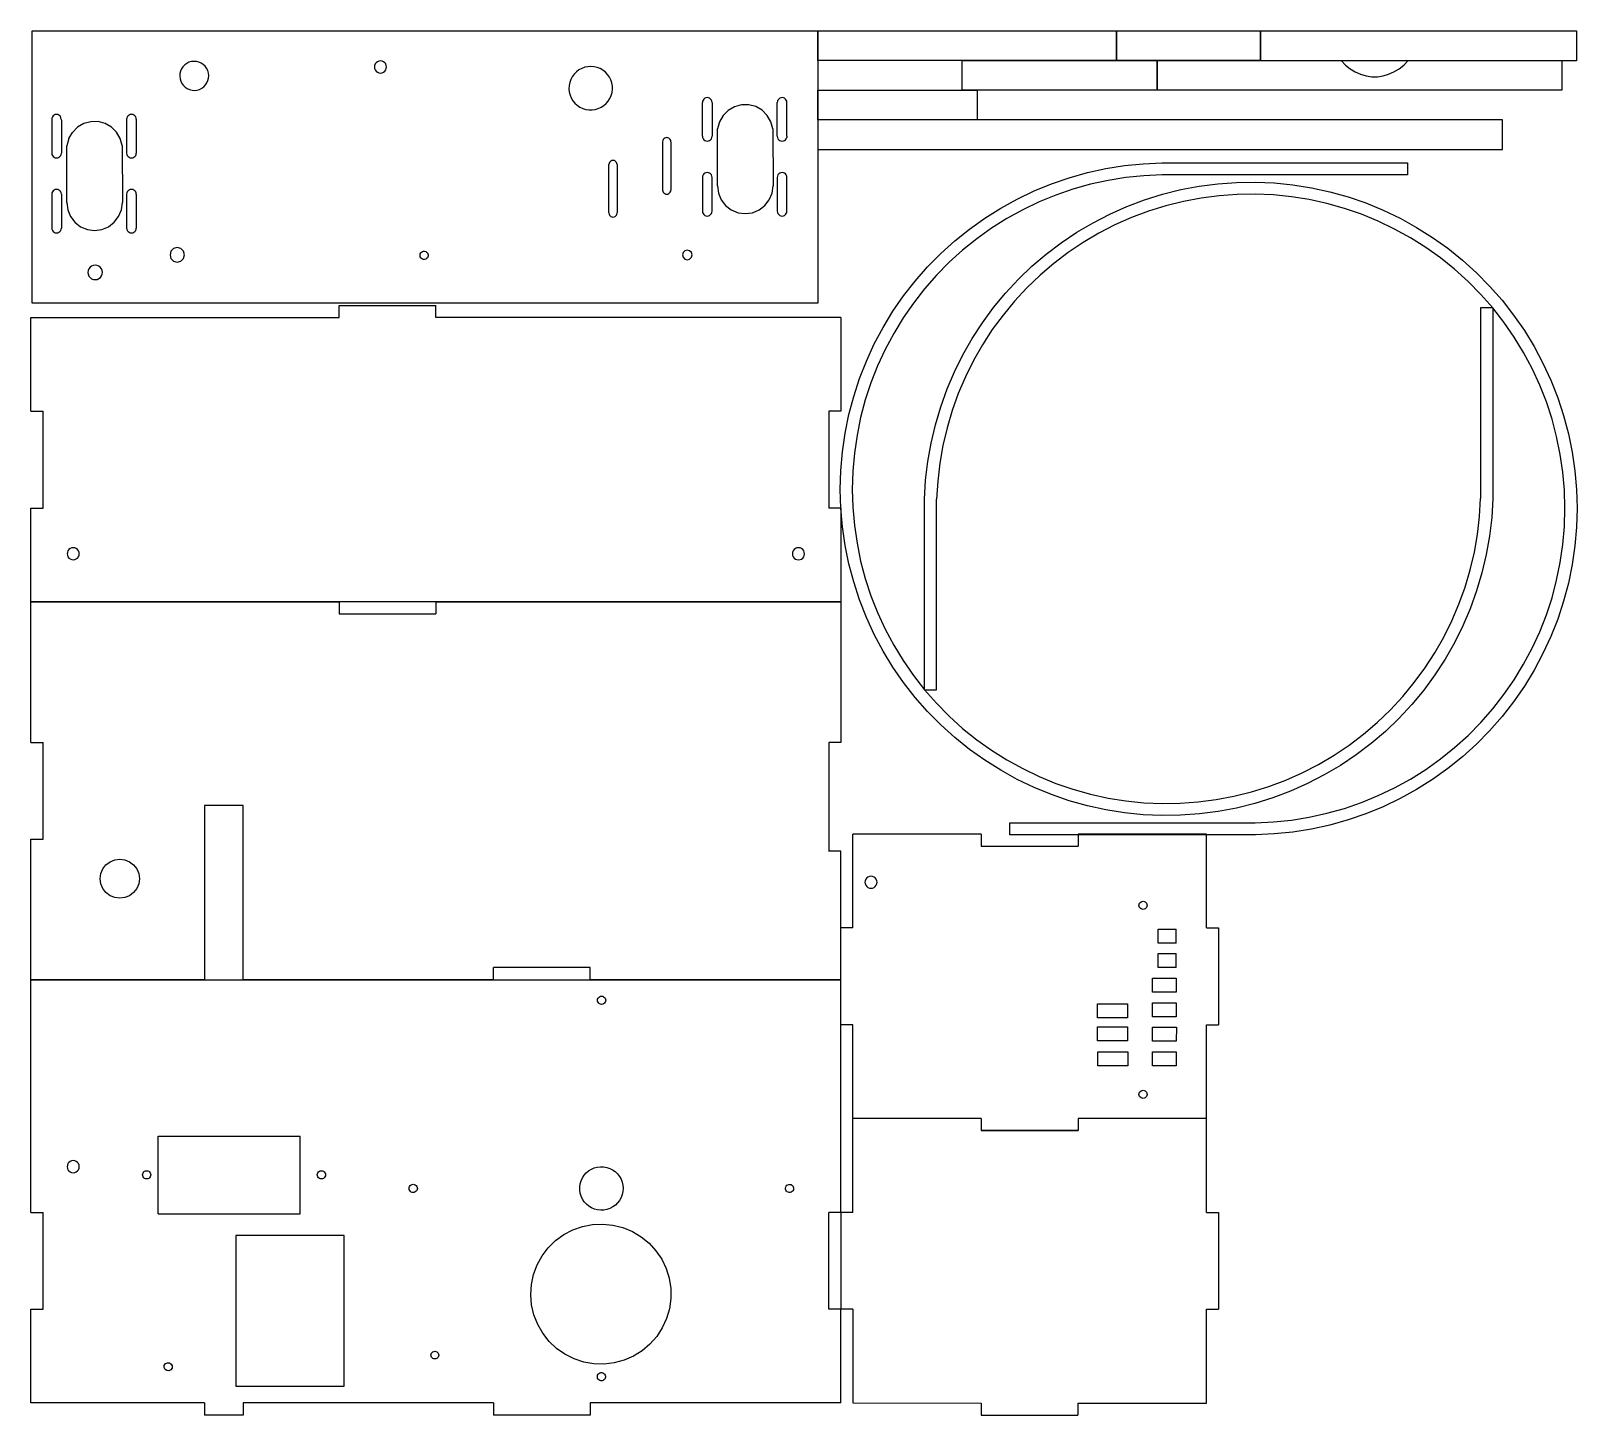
# Model space of a CAD drawing. Extents: x 6 to 646, y 7 to 580.
import ezdxf

# ---------------------------------------------------------------- set-up
doc = ezdxf.new("R2010")
doc.units = 0
doc.layers.add('Calque_1', color=7, linetype='CONTINUOUS')

msp = doc.modelspace()

# ---------------------------------------------------------------- linework, layer by layer
at = {"layer": 'Calque_1', "color": 1}
for p, q in [((6.673543, 579.7733), (331.671386, 579.773353)), ((6.673546, 467.146482), (6.673543, 579.7733)), ((331.671339, 567.504862), (331.671339, 579.777654)), ((331.671339, 579.777654), (455.107322, 579.777654)), ((331.671386, 579.773353), (331.671386, 467.146429)), ((455.10514, 567.504277), (455.107769, 579.77707)), ((455.107217, 579.77707), (514.715876, 579.761808)), ((455.107322, 579.777654), (455.107322, 567.504862)), ((514.715876, 579.761776), (514.713773, 567.488983)), ((514.716104, 567.473429), (514.716104, 579.761516)), ((514.716104, 579.761516), (645.382408, 579.761516)), ((645.382408, 579.761516), (645.382408, 567.473429)), ((67.991701, 563.126796), (67.743224, 562.110877)), ((68.41282, 564.084137), (67.991701, 563.126796)), ((68.993778, 564.953821), (68.41282, 564.084137)), ((69.716928, 565.709391), (68.993778, 564.953821)), ((70.560294, 566.327907), (69.716928, 565.709391)), ((71.498254, 566.790583), (70.560294, 566.327907)), ((72.502307, 567.083344), (71.498254, 566.790583)), ((73.541946, 567.197326), (72.502307, 567.083344)), ((74.585583, 567.129038), (73.541946, 567.197326)), ((75.601505, 566.880568), (74.585583, 567.129038)), ((76.558846, 566.459431), (75.601505, 566.880568)), ((77.428514, 565.878486), (76.558846, 566.459431)), ((78.184089, 565.155328), (77.428514, 565.878486)), ((78.802613, 564.311969), (78.184089, 565.155328)), ((79.265289, 563.373996), (78.802613, 564.311969)), ((79.558061, 562.369957), (79.265289, 563.373996)), ((148.282691, 565.520399), (148.197495, 564.873335)), ((148.197495, 564.873335), (148.282691, 564.226297)), ((148.532431, 566.123331), (148.282691, 565.520399)), ((148.282691, 564.226297), (148.532431, 563.623339)), ((148.929729, 566.64112), (148.532431, 566.123331)), ((148.532431, 563.623339), (148.929729, 563.105577)), ((149.447491, 567.038418), (148.929729, 566.64112)), ((148.929729, 563.105577), (149.447491, 562.708279)), ((150.050449, 567.288158), (149.447491, 567.038418)), ((150.697487, 567.373353), (150.050449, 567.288158)), ((151.344525, 567.288158), (150.697487, 567.373353)), ((151.947483, 567.038418), (151.344525, 567.288158)), ((152.465245, 566.64112), (151.947483, 567.038418)), ((151.947483, 562.708279), (152.465245, 563.105577)), ((152.862543, 566.123331), (152.465245, 566.64112)), ((152.465245, 563.105577), (152.862543, 563.623339)), ((153.11231, 565.520399), (152.862543, 566.123331)), ((152.862543, 563.623339), (153.11231, 564.226297)), ((153.197479, 564.873335), (153.11231, 565.520399)), ((153.11231, 564.226297), (153.197479, 564.873335)), ((231.73963, 562.843957), (230.817585, 561.907915)), ((232.788146, 563.635801), (231.73963, 562.843957)), ((233.940776, 564.266514), (232.788146, 563.635801)), ((235.172965, 564.722708), (233.940776, 564.266514)), ((236.458415, 564.99462), (235.172965, 564.722708)), ((237.769794, 565.076456), (236.458415, 564.99462)), ((239.079083, 564.966495), (237.769794, 565.076456)), ((240.358422, 564.667066), (239.079083, 564.966495)), ((241.58053, 564.184573), (240.358422, 564.667066)), ((242.719375, 563.529254), (241.58053, 564.184573)), ((243.750667, 562.715132), (242.719375, 563.529254)), ((455.107322, 567.504862), (331.671339, 567.504862)), ((391.281086, 567.519507), (331.672417, 567.504245)), ((331.672417, 567.50418), (331.675045, 555.23142)), ((391.283152, 555.246714), (391.281049, 567.519507)), ((391.282382, 555.246682), (391.28501, 567.519474)), ((391.284432, 567.519474), (472.007936, 567.498692)), ((514.71381, 567.488983), (455.10514, 567.504245)), ((472.005547, 567.498887), (548.052474, 567.498887)), ((472.005547, 555.226127), (472.005547, 567.498887)), ((472.007936, 567.498757), (472.005833, 555.225965)), ((645.382408, 567.473429), (514.716104, 567.473429)), ((548.052474, 567.498887), (549.868558, 565.660629)), ((549.868558, 565.660629), (551.842645, 564.090491)), ((551.842645, 564.090491), (553.948923, 562.808993)), ((569.95706, 562.808993), (572.063338, 564.090491)), ((572.063338, 564.090491), (574.037425, 565.660629)), ((574.037425, 565.660629), (575.853509, 567.498887)), ((575.853509, 567.498887), (639.380868, 567.498887)), ((639.380868, 567.498887), (639.380868, 555.226127)), ((67.743224, 562.110877), (67.674935, 561.067229)), ((67.674935, 561.067229), (67.788906, 560.027603)), ((67.788906, 560.027603), (68.081678, 559.023537)), ((68.081678, 559.023537), (68.544354, 558.085591)), ((68.544354, 558.085591), (69.162878, 557.242232)), ((69.162878, 557.242232), (69.918453, 556.519074)), ((69.918453, 556.519074), (70.788124, 555.938103)), ((76.786673, 556.069653), (77.630042, 556.688169)), ((77.630042, 556.688169), (78.35319, 557.443739)), ((78.35319, 557.443739), (78.93415, 558.313423)), ((78.93415, 558.313423), (79.355266, 559.270764)), ((79.355266, 559.270764), (79.603744, 560.286683)), ((79.672035, 561.330304), (79.558061, 562.369957)), ((79.603744, 560.286683), (79.672035, 561.330304)), ((149.447491, 562.708279), (150.050449, 562.458539)), ((150.050449, 562.458539), (150.697487, 562.373343)), ((150.697487, 562.373343), (151.344525, 562.458539)), ((151.344525, 562.458539), (151.947483, 562.708279)), ((228.738333, 557.157222), (228.676262, 555.844784)), ((228.990825, 558.446641), (228.738333, 557.157222)), ((229.428366, 559.685577), (228.990825, 558.446641)), ((230.041642, 560.847573), (229.428366, 559.685577)), ((230.817585, 561.907915), (230.041642, 560.847573)), ((244.652418, 561.759511), (243.750667, 562.715132)), ((245.405422, 560.682764), (244.652418, 561.759511)), ((245.993643, 559.507883), (245.405422, 560.682764)), ((246.404514, 558.259871), (245.993643, 559.507883)), ((246.629303, 556.96532), (246.404514, 558.259871)), ((246.663196, 555.65185), (246.629303, 556.96532)), ((553.948923, 562.808993), (556.159846, 561.832925)), ((556.159846, 561.832925), (558.446523, 561.175048)), ((558.446523, 561.175048), (560.779069, 560.843933)), ((560.779069, 560.843933), (563.12694, 560.843933)), ((563.12694, 560.843933), (565.45946, 561.175048)), ((565.45946, 561.175048), (567.746138, 561.832925)), ((567.746138, 561.832925), (569.95706, 562.808993)), ((70.788124, 555.938103), (71.745462, 555.516992)), ((71.745462, 555.516992), (72.761384, 555.268522)), ((72.761384, 555.268522), (73.805021, 555.200234)), ((73.805021, 555.200234), (74.84466, 555.314189)), ((74.84466, 555.314189), (75.848713, 555.606977)), ((75.848713, 555.606977), (76.786673, 556.069653)), ((228.676262, 555.844784), (228.80596, 554.537268)), ((228.80596, 554.537268), (229.124624, 553.262586)), ((229.124624, 553.262586), (229.625506, 552.047886)), ((229.625506, 552.047886), (230.297918, 550.919069)), ((230.297918, 550.919069), (231.127491, 549.900186)), ((244.084994, 549.761201), (244.936263, 550.762065)), ((244.936263, 550.762065), (245.632725, 551.876198)), ((245.632725, 551.876198), (246.159536, 553.079865)), ((246.159536, 553.079865), (246.505478, 554.34743)), ((246.505478, 554.34743), (246.663196, 555.65185)), ((283.927304, 550.727299), (283.859148, 550.209669)), ((283.859148, 536.209683), (283.859148, 550.209669)), ((284.127091, 551.20966), (283.927304, 550.727299)), ((284.444934, 551.623892), (284.127091, 551.20966)), ((284.859139, 551.941709), (284.444934, 551.623892)), ((285.3415, 552.141522), (284.859139, 551.941709)), ((285.85913, 552.209678), (285.3415, 552.141522)), ((286.376787, 552.141522), (285.85913, 552.209678)), ((286.859148, 551.941709), (286.376787, 552.141522)), ((287.273353, 551.623892), (286.859148, 551.941709)), ((287.591197, 551.20966), (287.273353, 551.623892)), ((287.790983, 550.727299), (287.591197, 551.20966)), ((287.85914, 550.209669), (287.790983, 550.727299)), ((287.85914, 550.209669), (287.85914, 536.209683)), ((314.927198, 550.727299), (314.859041, 550.209669)), ((314.859041, 536.209683), (314.859041, 550.209669)), ((315.126984, 551.20966), (314.927198, 550.727299)), ((315.444828, 551.623892), (315.126984, 551.20966)), ((315.859033, 551.941709), (315.444828, 551.623892)), ((316.341394, 552.141522), (315.859033, 551.941709)), ((316.859051, 552.209678), (316.341394, 552.141522)), ((317.376681, 552.141522), (316.859051, 552.209678)), ((317.859042, 551.941709), (317.376681, 552.141522)), ((318.273247, 551.623892), (317.859042, 551.941709)), ((318.59109, 551.20966), (318.273247, 551.623892)), ((318.790877, 550.727299), (318.59109, 551.20966)), ((318.859033, 550.209669), (318.790877, 550.727299)), ((318.859033, 536.209683), (318.859033, 550.209669)), ((331.670813, 542.95866), (331.673442, 555.231453)), ((331.67289, 555.231453), (397.494704, 555.214567)), ((331.674493, 555.23142), (391.283152, 555.246682)), ((472.00587, 555.225965), (391.282382, 555.246747)), ((397.494704, 555.214535), (397.492602, 542.941742)), ((639.380868, 555.226127), (472.005547, 555.226127)), ((14.781928, 543.760088), (14.713779, 543.242458)), ((14.981727, 544.242449), (14.781928, 543.760088)), ((15.299566, 544.656654), (14.981727, 544.242449)), ((15.713778, 544.974498), (15.299566, 544.656654)), ((16.19614, 545.174311), (15.713778, 544.974498)), ((16.713778, 545.242441), (16.19614, 545.174311)), ((17.231416, 545.174311), (16.713778, 545.242441)), ((17.713777, 544.974498), (17.231416, 545.174311)), ((18.12799, 544.656654), (17.713777, 544.974498)), ((18.12799, 544.656654), (18.159123, 544.616093)), ((18.159123, 544.616093), (18.380531, 543.685899)), ((18.380531, 543.685899), (18.713774, 542.85106)), ((45.782041, 543.760114), (45.713892, 543.242484)), ((45.981841, 544.242476), (45.782041, 543.760114)), ((46.299676, 544.65668), (45.981841, 544.242476)), ((46.713889, 544.974524), (46.299676, 544.65668)), ((47.196253, 545.174337), (46.713889, 544.974524)), ((47.713888, 545.242467), (47.196253, 545.174337)), ((48.231526, 545.174337), (47.713888, 545.242467)), ((48.713888, 544.974524), (48.231526, 545.174337)), ((49.1281, 544.65668), (48.713888, 544.974524)), ((49.445939, 544.242476), (49.1281, 544.65668)), ((49.645738, 543.760114), (49.445939, 544.242476)), ((49.713887, 543.242484), (49.645738, 543.760114)), ((231.127491, 549.900186), (232.096606, 549.012934)), ((232.096606, 549.012934), (233.184571, 548.276255)), ((233.184571, 548.276255), (234.36821, 547.705814)), ((234.36821, 547.705814), (235.62228, 547.313808)), ((235.62228, 547.313808), (236.92006, 547.108571)), ((236.92006, 547.108571), (238.233899, 547.094548)), ((238.233899, 547.094469), (239.53578, 547.271819)), ((239.53578, 547.271819), (240.797973, 547.636864)), ((240.797973, 547.636864), (241.993571, 548.181746)), ((241.993571, 548.181746), (243.097094, 548.89493)), ((243.097094, 548.89493), (244.084994, 549.761201)), ((292.441135, 544.793946), (290.947114, 542.19)), ((294.55817, 546.92249), (292.441135, 544.793946)), ((297.153994, 548.43056), (294.55817, 546.92249)), ((300.051707, 549.215393), (297.153994, 548.43056)), ((303.053771, 549.223515), (300.051707, 549.215313)), ((305.955665, 548.454373), (303.053771, 549.223515)), ((308.559611, 546.960352), (305.955665, 548.454373)), ((310.688155, 544.843291), (308.559611, 546.960352)), ((312.196225, 542.247467), (310.688155, 544.843291)), ((14.713779, 543.242458), (14.713779, 529.242472)), ((18.713774, 542.85106), (18.713774, 529.242472)), ((21.801891, 535.222788), (23.295904, 537.826735)), ((25.412957, 539.955279), (23.295904, 537.826735)), ((28.008781, 541.463349), (25.412957, 539.955279)), ((30.906473, 542.248208), (28.008781, 541.463349)), ((33.908561, 542.256331), (30.906473, 542.248128)), ((36.810457, 541.487161), (33.908561, 542.256331)), ((39.414401, 539.993167), (36.810457, 541.487161)), ((41.54294, 537.876106), (39.414401, 539.993167)), ((43.051015, 535.280282), (41.54294, 537.876106)), ((45.713892, 543.242484), (45.713892, 529.242498)), ((49.713887, 543.242484), (49.713887, 529.242498)), ((290.083595, 515.717915), (290.177972, 539.288106)), ((290.947114, 542.19), (290.177972, 539.288106)), ((312.981084, 539.34978), (312.196225, 542.247467)), ((312.981084, 539.34978), (313.083557, 515.717915)), ((397.492641, 542.941742), (331.670813, 542.958628)), ((331.67176, 542.959277), (331.67176, 530.686517)), ((614.811195, 542.959277), (331.67176, 542.959277)), ((614.811195, 530.686517), (614.811195, 542.959277)), ((20.938372, 508.75073), (21.032738, 532.320895)), ((21.801891, 535.222788), (21.032738, 532.320895)), ((43.835858, 532.382596), (43.051015, 535.280282)), ((43.835858, 532.382596), (43.938344, 508.75073)), ((267.483074, 534.415466), (267.42513, 533.975465)), ((267.42513, 533.975465), (267.42513, 513.975503)), ((267.652883, 534.825464), (267.483074, 534.415466)), ((267.923049, 535.177545), (267.652883, 534.825464)), ((268.27513, 535.44771), (267.923049, 535.177545)), ((268.685154, 535.617546), (268.27513, 535.44771)), ((269.125129, 535.675463), (268.685154, 535.617546)), ((269.56513, 535.617546), (269.125129, 535.675463)), ((269.975128, 535.44771), (269.56513, 535.617546)), ((270.327209, 535.177545), (269.975128, 535.44771)), ((270.597374, 534.825464), (270.327209, 535.177545)), ((270.76721, 534.415466), (270.597374, 534.825464)), ((270.825128, 533.975465), (270.76721, 534.415466)), ((270.825128, 533.975465), (270.825128, 513.975503)), ((283.859148, 536.209683), (283.927304, 535.692053)), ((283.927304, 535.692053), (284.127091, 535.209691)), ((284.127091, 535.209691), (284.444934, 534.795487)), ((284.444934, 534.795487), (284.859139, 534.477643)), ((284.859139, 534.477643), (285.3415, 534.27783)), ((285.3415, 534.27783), (285.85913, 534.2097)), ((285.85913, 534.2097), (286.376787, 534.27783)), ((286.376787, 534.27783), (286.859148, 534.477643)), ((286.859148, 534.477643), (287.273353, 534.795487)), ((287.273353, 534.795487), (287.591197, 535.209691)), ((287.591197, 535.209691), (287.790983, 535.692053)), ((287.790983, 535.692053), (287.85914, 536.209683)), ((314.859041, 536.209683), (314.927198, 535.692053)), ((314.927198, 535.692053), (315.126984, 535.209691)), ((315.126984, 535.209691), (315.444828, 534.795487)), ((315.444828, 534.795487), (315.859033, 534.477643)), ((315.859033, 534.477643), (316.341394, 534.27783)), ((316.341394, 534.27783), (316.859051, 534.2097)), ((316.859051, 534.2097), (317.376681, 534.27783)), ((317.376681, 534.27783), (317.859042, 534.477643)), ((317.859042, 534.477643), (318.273247, 534.795487)), ((318.273247, 534.795487), (318.59109, 535.209691)), ((318.59109, 535.209691), (318.790877, 535.692053)), ((318.859033, 536.209683), (318.790877, 535.692053)), ((14.713779, 529.242472), (14.781928, 528.724842)), ((14.781928, 528.724842), (14.981727, 528.24248)), ((14.981727, 528.24248), (15.299566, 527.828249)), ((15.299566, 527.828249), (15.713778, 527.510432)), ((15.713778, 527.510432), (16.19614, 527.310619)), ((16.19614, 527.310619), (16.713778, 527.242462)), ((16.713778, 527.242462), (17.231416, 527.310619)), ((17.231416, 527.310619), (17.713777, 527.510432)), ((17.713777, 527.510432), (18.12799, 527.828249)), ((18.12799, 527.828249), (18.445825, 528.24248)), ((18.445825, 528.24248), (18.645628, 528.724842)), ((18.645628, 528.724842), (18.713774, 529.242472)), ((45.713892, 529.242498), (45.782041, 528.724868)), ((45.782041, 528.724868), (45.981841, 528.242507)), ((45.981841, 528.242507), (46.299676, 527.828276)), ((46.299676, 527.828276), (46.713889, 527.510432)), ((46.713889, 527.510432), (47.196253, 527.310645)), ((47.196253, 527.310645), (47.713888, 527.242489)), ((47.713888, 527.242489), (48.231526, 527.310645)), ((48.231526, 527.310645), (48.713888, 527.510432)), ((48.713888, 527.510432), (49.1281, 527.828276)), ((49.1281, 527.828276), (49.445939, 528.242507)), ((49.445939, 528.242507), (49.645738, 528.724868)), ((49.645738, 528.724868), (49.713887, 529.242498)), ((245.244608, 524.922413), (245.186691, 524.482412)), ((245.186691, 504.482424), (245.186691, 524.482412)), ((245.414444, 525.332411), (245.244608, 524.922413)), ((245.68461, 525.684492), (245.414444, 525.332411)), ((246.03669, 525.954658), (245.68461, 525.684492)), ((246.446688, 526.124493), (246.03669, 525.954658)), ((246.88669, 526.182411), (246.446688, 526.124493)), ((247.326665, 526.124493), (246.88669, 526.182411)), ((247.736689, 525.954658), (247.326665, 526.124493)), ((248.08877, 525.684492), (247.736689, 525.954658)), ((248.358909, 525.332411), (248.08877, 525.684492)), ((248.528745, 524.922413), (248.358909, 525.332411)), ((248.586688, 524.482412), (248.528745, 524.922413)), ((248.586688, 524.482412), (248.586688, 504.482424)), ((331.67176, 530.686517), (614.811195, 530.686517)), ((458.417094, 524.088567), (466.157655, 524.872069)), ((466.157655, 524.872069), (473.966505, 525.20988)), ((473.966505, 525.20988), (575.507586, 525.20988)), ((575.507586, 525.20988), (575.507586, 520.209886)), ((283.927331, 519.727326), (283.8592, 519.209696)), ((283.8592, 519.209696), (283.8592, 505.20971)), ((284.127144, 520.209687), (283.927331, 519.727326)), ((284.444987, 520.623892), (284.127144, 520.209687)), ((284.859192, 520.941736), (284.444987, 520.623892)), ((285.341553, 521.141549), (284.859192, 520.941736)), ((285.859183, 521.209679), (285.341553, 521.141549)), ((286.376814, 521.141549), (285.859183, 521.209679)), ((286.859175, 520.941736), (286.376814, 521.141549)), ((287.273406, 520.623892), (286.859175, 520.941736)), ((287.59125, 520.209687), (287.273406, 520.623892)), ((287.791036, 519.727326), (287.59125, 520.209687)), ((287.859193, 519.209696), (287.791036, 519.727326)), ((287.859193, 505.20971), (287.859193, 519.209696)), ((314.927198, 519.727353), (314.859041, 519.209722)), ((314.859041, 519.209722), (314.859041, 505.209736)), ((315.127011, 520.209714), (314.927198, 519.727353)), ((315.444828, 520.623919), (315.127011, 520.209714)), ((315.859059, 520.941762), (315.444828, 520.623919)), ((316.34142, 521.141575), (315.859059, 520.941762)), ((316.859051, 521.209705), (316.34142, 521.141575)), ((317.376681, 521.141575), (316.859051, 521.209705)), ((317.859042, 520.941762), (317.376681, 521.141575)), ((318.273273, 520.623919), (317.859042, 520.941762)), ((318.59109, 520.209714), (318.273273, 520.623919)), ((318.790903, 519.727353), (318.59109, 520.209714)), ((318.85906, 519.209722), (318.790903, 519.727353)), ((318.85906, 505.209736), (318.85906, 519.209722)), ((428.288604, 516.55619), (435.645229, 519.087964)), ((435.645229, 519.087964), (443.135521, 521.191703)), ((443.135521, 521.191703), (450.734556, 522.86042)), ((450.734556, 522.86042), (458.417094, 524.088567)), ((459.064052, 519.128509), (451.666179, 517.94587)), ((466.517752, 519.882978), (459.064052, 519.128509)), ((474.074587, 520.209886), (466.517752, 519.882978)), ((575.507586, 520.209886), (474.074587, 520.209886)), ((14.782121, 512.760141), (14.713972, 512.242485)), ((14.713972, 512.242485), (14.713972, 498.242525)), ((14.981923, 513.242503), (14.782121, 512.760141)), ((15.299759, 513.656707), (14.981923, 513.242503)), ((15.713971, 513.974551), (15.299759, 513.656707)), ((16.196333, 514.174338), (15.713971, 513.974551)), ((16.713971, 514.242494), (16.196333, 514.174338)), ((17.231609, 514.174338), (16.713971, 514.242494)), ((17.71397, 513.974551), (17.231609, 514.174338)), ((18.128183, 513.656707), (17.71397, 513.974551)), ((18.446018, 513.242503), (18.128183, 513.656707)), ((18.645821, 512.760141), (18.446018, 513.242503)), ((18.713967, 512.242485), (18.645821, 512.760141)), ((18.713967, 512.242485), (18.713967, 498.242525)), ((45.782043, 512.760141), (45.713895, 512.242511)), ((45.713895, 512.242511), (45.713895, 498.242525)), ((45.981843, 513.242503), (45.782043, 512.760141)), ((46.299679, 513.656707), (45.981843, 513.242503)), ((46.713894, 513.974551), (46.299679, 513.656707)), ((47.196255, 514.174364), (46.713894, 513.974551)), ((47.713891, 514.242494), (47.196255, 514.174364)), ((48.231529, 514.174364), (47.713891, 514.242494)), ((48.71389, 513.974551), (48.231529, 514.174364)), ((49.128103, 513.656707), (48.71389, 513.974551)), ((49.445941, 513.242503), (49.128103, 513.656707)), ((49.645741, 512.760141), (49.445941, 513.242503)), ((49.71389, 512.242511), (49.645741, 512.760141)), ((49.71389, 512.242511), (49.71389, 498.242525)), ((267.42513, 513.975503), (267.483074, 513.535502)), ((267.483074, 513.535502), (267.652883, 513.125504)), ((267.652883, 513.125504), (267.923049, 512.773423)), ((267.923049, 512.773423), (268.27513, 512.503258)), ((268.27513, 512.503258), (268.685154, 512.333422)), ((268.685154, 512.333422), (269.125129, 512.275505)), ((269.125129, 512.275505), (269.56513, 512.333422)), ((269.56513, 512.333422), (269.975128, 512.503258)), ((269.975128, 512.503258), (270.327209, 512.773423)), ((270.327209, 512.773423), (270.597374, 513.125504)), ((270.597374, 513.125504), (270.76721, 513.535502)), ((270.76721, 513.535502), (270.825128, 513.975503)), ((290.083595, 515.717915), (290.475442, 512.741515)), ((290.475442, 512.741515), (291.624288, 509.967918)), ((311.542864, 509.967918), (312.69171, 512.741515)), ((312.69171, 512.741515), (313.083557, 515.717915)), ((414.073486, 510.243568), (421.090042, 513.604788)), ((421.090042, 513.604788), (428.288604, 516.55619)), ((430.051997, 511.875252), (423.120187, 509.033217)), ((437.136022, 514.313209), (430.051997, 511.875252)), ((444.34874, 516.338992), (437.136022, 514.313209)), ((451.666179, 517.94587), (444.34874, 516.338992)), ((466.772368, 509.933726), (474.198909, 512.252446)), ((474.198909, 512.252446), (481.7467, 514.139458)), ((481.7467, 514.139458), (489.390669, 515.588491)), ((489.390669, 515.588491), (497.105423, 516.594735)), ((497.105423, 516.594735), (504.865335, 517.154844)), ((505.081524, 512.157445), (497.609163, 511.618092)), ((504.865335, 517.154844), (512.644629, 517.266958)), ((512.572546, 512.265406), (505.081524, 512.157445)), ((520.057347, 511.941615), (512.572546, 512.265406)), ((512.644629, 517.266958), (520.417458, 516.930708)), ((527.511063, 511.187147), (520.057347, 511.941615)), ((520.417458, 516.930708), (528.158008, 516.147206)), ((528.158008, 516.147206), (535.840559, 514.919057)), ((535.840559, 514.919057), (543.439595, 513.250342)), ((543.439595, 513.250342), (550.929873, 511.146602)), ((20.938372, 508.75073), (21.330224, 505.774304)), ((21.330224, 505.774304), (22.479078, 503.000733)), ((42.397638, 503.000733), (43.546492, 505.774304)), ((43.546492, 505.774304), (43.938344, 508.75073)), ((291.624288, 509.967918), (293.451869, 507.586194)), ((293.451869, 507.586194), (295.833592, 505.75864)), ((295.833592, 505.75864), (298.607163, 504.609794)), ((304.559989, 504.609794), (307.33356, 505.75864)), ((307.33356, 505.75864), (309.71531, 507.586194)), ((309.71531, 507.586194), (311.542864, 509.967918)), ((400.678892, 502.337651), (407.26222, 506.483693)), ((407.26222, 506.483693), (414.073486, 510.243568)), ((416.36361, 505.79655), (409.804757, 502.175999)), ((423.120187, 509.033217), (416.36361, 505.79655)), ((452.381241, 504.033377), (459.491751, 507.190999)), ((459.491751, 507.190999), (466.772368, 509.933726)), ((475.55147, 507.436712), (468.400128, 505.203914)), ((482.819571, 509.253798), (475.55147, 507.436712)), ((490.180286, 510.649137), (482.819571, 509.253798)), ((497.609163, 511.618092), (490.180286, 510.649137)), ((534.908931, 510.004508), (527.511063, 511.187147)), ((542.226379, 508.397629), (534.908931, 510.004508)), ((549.439094, 506.371845), (542.226379, 508.397629)), ((556.523124, 503.933888), (549.439094, 506.371845)), ((550.929873, 511.146602), (558.286508, 508.614826)), ((558.286508, 508.614826), (565.485063, 505.663426)), ((565.485063, 505.663426), (572.501624, 502.302205)), ((22.479078, 503.000733), (24.30664, 500.61901)), ((24.30664, 500.61901), (26.688366, 498.791455)), ((38.18835, 498.791455), (40.570076, 500.61901)), ((40.570076, 500.61901), (42.397638, 503.000733)), ((245.186691, 504.482424), (245.244608, 504.042449)), ((245.244608, 504.042449), (245.414444, 503.632425)), ((245.414444, 503.632425), (245.68461, 503.280344)), ((245.68461, 503.280344), (246.03669, 503.010205)), ((246.03669, 503.010205), (246.446688, 502.840369)), ((246.446688, 502.840369), (246.88669, 502.782425)), ((246.88669, 502.782425), (247.326665, 502.840369)), ((247.326665, 502.840369), (247.736689, 503.010205)), ((247.736689, 503.010205), (248.08877, 503.280344)), ((248.08877, 503.280344), (248.358909, 503.632425)), ((248.358909, 503.632425), (248.528745, 504.042449)), ((248.528745, 504.042449), (248.586688, 504.482424)), ((283.8592, 505.20971), (283.927331, 504.69208)), ((283.927331, 504.69208), (284.127144, 504.209718)), ((284.127144, 504.209718), (284.444987, 503.795487)), ((284.444987, 503.795487), (284.859192, 503.47767)), ((284.859192, 503.47767), (285.341553, 503.277857)), ((285.341553, 503.277857), (285.859183, 503.209701)), ((285.859183, 503.209701), (286.376814, 503.277857)), ((286.376814, 503.277857), (286.859175, 503.47767)), ((286.859175, 503.47767), (287.273406, 503.795487)), ((287.273406, 503.795487), (287.59125, 504.209718)), ((287.59125, 504.209718), (287.791036, 504.69208)), ((287.791036, 504.69208), (287.859193, 505.20971)), ((298.607163, 504.609794), (301.583589, 504.217947)), ((301.583589, 504.217947), (304.559989, 504.609794)), ((314.859041, 505.209736), (314.927198, 504.692106)), ((314.927198, 504.692106), (315.127011, 504.209745)), ((315.127011, 504.209745), (315.444828, 503.795514)), ((315.444828, 503.795514), (315.859059, 503.47767)), ((315.859059, 503.47767), (316.34142, 503.277884)), ((316.34142, 503.277884), (316.859051, 503.209727)), ((316.859051, 503.209727), (317.376681, 503.277884)), ((317.376681, 503.277884), (317.859042, 503.47767)), ((317.859042, 503.47767), (318.273273, 503.795514)), ((318.273273, 503.795514), (318.59109, 504.209745)), ((318.59109, 504.209745), (318.790903, 504.692106)), ((318.790903, 504.692106), (318.85906, 505.209736)), ((394.345357, 497.819216), (400.678892, 502.337651)), ((409.804757, 502.175999), (403.465374, 498.183592)), ((438.764371, 496.516748), (445.46446, 500.471349)), ((445.46446, 500.471349), (452.381241, 504.033377)), ((454.542276, 499.522208), (447.881796, 496.092174)), ((461.389287, 502.562822), (454.542276, 499.522208)), ((468.400128, 505.203914), (461.389287, 502.562822)), ((563.454928, 501.091854), (556.523124, 503.933888)), ((570.211486, 497.855186), (563.454928, 501.091854)), ((572.501624, 502.302205), (579.312888, 498.542329)), ((14.713972, 498.242525), (14.782121, 497.724868)), ((14.782121, 497.724868), (14.981923, 497.242507)), ((14.981923, 497.242507), (15.299759, 496.828303)), ((15.299759, 496.828303), (15.713971, 496.510459)), ((15.713971, 496.510459), (16.196333, 496.310672)), ((16.196333, 496.310672), (16.713971, 496.242516)), ((16.713971, 496.242516), (17.231609, 496.310672)), ((17.231609, 496.310672), (17.71397, 496.510459)), ((17.71397, 496.510459), (18.128183, 496.828303)), ((18.128183, 496.828303), (18.446018, 497.242507)), ((18.446018, 497.242507), (18.645821, 497.724868)), ((18.645821, 497.724868), (18.713967, 498.242525)), ((26.688366, 498.791455), (29.461942, 497.64261)), ((29.461942, 497.64261), (32.438358, 497.250736)), ((32.438358, 497.250736), (35.414774, 497.64261)), ((35.414774, 497.64261), (38.18835, 498.791455)), ((45.713895, 498.242525), (45.782043, 497.724895)), ((45.782043, 497.724895), (45.981843, 497.242534)), ((45.981843, 497.242534), (46.299679, 496.828303)), ((46.299679, 496.828303), (46.713894, 496.510485)), ((46.713894, 496.510485), (47.196255, 496.310672)), ((47.196255, 496.310672), (47.713891, 496.242516)), ((47.713891, 496.242516), (48.231529, 496.310672)), ((48.231529, 496.310672), (48.71389, 496.510485)), ((48.71389, 496.510485), (49.128103, 496.828303)), ((49.128103, 496.828303), (49.445941, 497.242534)), ((49.445941, 497.242534), (49.645741, 497.724895)), ((49.645741, 497.724895), (49.71389, 498.242525)), ((382.510904, 487.726396), (388.282649, 492.943399)), ((388.282649, 492.943399), (394.345357, 497.819216)), ((397.366525, 493.832593), (391.528501, 489.137454)), ((403.465374, 498.183592), (397.366525, 493.832593)), ((432.303255, 492.18271), (438.764371, 496.516748)), ((447.881796, 496.092174), (441.429992, 492.284114)), ((576.770351, 494.234636), (570.211486, 497.855186)), ((583.109733, 490.24223), (576.770351, 494.234636)), ((579.312888, 498.542329), (585.896223, 494.396287)), ((585.896223, 494.396287), (592.229761, 489.877853)), ((64.049137, 488.646444), (63.647214, 487.146443)), ((63.647214, 487.146443), (64.049137, 485.646443)), ((65.147212, 489.744516), (64.049137, 488.646444)), ((66.64721, 490.146444), (65.147212, 489.744516)), ((68.147207, 489.744516), (66.64721, 490.146444)), ((69.245282, 488.646444), (68.147207, 489.744516)), ((69.647205, 487.146443), (69.245282, 488.646444)), ((69.245282, 485.646443), (69.647205, 487.146443)), ((167.071021, 487.168827), (167.185215, 487.59769)), ((167.071735, 486.725042), (167.071735, 487.168827)), ((167.187279, 486.29655), (167.071735, 486.725042)), ((167.185215, 487.59769), (167.406486, 487.982367)), ((167.409793, 485.912587), (167.187279, 486.29655)), ((167.406486, 487.982367), (167.719778, 488.296665)), ((167.719778, 488.296665), (168.103768, 488.519179)), ((168.103768, 488.519179), (168.53226, 488.634723)), ((168.53226, 488.634723), (168.976045, 488.634723)), ((168.976045, 488.635437), (169.404881, 488.521269)), ((169.404881, 488.521269), (169.789585, 488.299972)), ((169.789585, 488.299972), (170.103883, 487.98668)), ((170.103883, 487.98668), (170.326397, 487.60269)), ((170.328461, 486.301577), (170.10719, 485.9169)), ((170.326397, 487.60269), (170.44194, 487.174225)), ((170.442628, 486.730413), (170.328461, 486.301577)), ((170.44194, 487.174225), (170.44194, 486.730413)), ((275.853713, 488.146408), (275.585743, 487.146417)), ((275.585743, 487.146417), (275.853713, 486.146425)), ((276.585761, 488.878457), (275.853713, 488.146408)), ((275.853713, 486.146425), (276.585761, 485.414377)), ((277.585752, 489.1464), (276.585761, 488.878457)), ((278.585744, 488.878457), (277.585752, 489.1464)), ((279.317792, 488.146408), (278.585744, 488.878457)), ((278.585744, 485.414377), (279.317792, 486.146425)), ((279.585762, 487.146417), (279.317792, 488.146408)), ((279.317792, 486.146425), (279.585762, 487.146417)), ((377.049328, 482.185536), (382.510904, 487.726396)), ((391.528501, 489.137454), (385.970644, 484.113772)), ((420.182892, 482.435125), (426.102567, 487.483632)), ((426.102567, 487.483632), (432.303255, 492.18271)), ((435.208296, 488.110678), (429.237373, 483.585729)), ((441.429992, 492.284114), (435.208296, 488.110678)), ((589.208578, 485.89123), (583.109733, 490.24223)), ((592.229761, 489.877853), (598.292463, 485.002036)), ((29.794272, 480.666779), (29.698805, 479.889461)), ((29.698805, 479.889461), (29.807776, 479.113942)), ((30.087668, 481.392901), (29.794272, 480.666779)), ((30.559001, 482.018348), (30.087668, 481.392901)), ((31.176152, 482.500498), (30.559001, 482.018348)), ((31.897058, 482.806462), (31.176152, 482.500498)), ((32.672596, 482.915444), (31.897058, 482.806462)), ((33.449912, 482.819982), (32.672596, 482.915444)), ((34.176033, 482.526586), (33.449912, 482.819982)), ((34.801476, 482.055258), (34.176033, 482.526586)), ((35.283618, 481.438092), (34.801476, 482.055258)), ((35.5896, 480.717182), (35.283618, 481.438092)), ((35.698571, 479.941663), (35.5896, 480.717182)), ((35.603107, 479.164345), (35.698571, 479.941663)), ((64.049137, 485.646443), (65.147212, 484.548371)), ((65.147212, 484.548371), (66.64721, 484.146442)), ((66.64721, 484.146442), (68.147207, 484.548371)), ((68.147207, 484.548371), (69.245282, 485.646443)), ((167.724091, 485.599268), (167.409793, 485.912587)), ((168.108768, 485.377997), (167.724091, 485.599268)), ((168.537631, 485.263829), (168.108768, 485.377997)), ((168.981416, 485.264544), (168.537631, 485.264544)), ((169.409908, 485.380087), (168.981416, 485.264544)), ((169.793871, 485.602575), (169.409908, 485.380087)), ((170.10719, 485.9169), (169.793871, 485.602575)), ((276.585761, 485.414377), (277.585752, 485.146407)), ((277.585752, 485.146407), (278.585744, 485.414377)), ((371.916048, 476.339228), (377.049328, 482.185536)), ((385.970644, 484.113772), (380.711448, 478.778236)), ((414.56389, 477.053959), (420.182892, 482.435125)), ((429.237373, 483.585729), (423.537064, 478.7243)), ((595.04662, 481.196091), (589.208578, 485.89123)), ((600.604472, 476.172409), (595.04662, 481.196091)), ((598.292463, 485.002036), (604.064193, 479.785032)), ((604.064193, 479.785032), (609.525771, 474.244174)), ((29.807776, 479.113942), (30.113761, 478.393032)), ((30.113761, 478.393032), (30.5959, 477.775866)), ((30.5959, 477.775866), (31.221342, 477.304538)), ((31.221342, 477.304538), (31.947464, 477.011142)), ((31.947464, 477.011142), (32.72478, 476.91568)), ((32.72478, 476.91568), (33.500318, 477.024635)), ((33.500318, 477.024635), (34.221227, 477.330626)), ((34.221227, 477.330626), (34.838375, 477.812775)), ((34.838375, 477.812775), (35.309708, 478.438223)), ((35.309708, 478.438223), (35.603107, 479.164345)), ((367.128101, 470.206892), (371.916048, 476.339228)), ((380.711448, 478.778236), (375.768376, 473.148569)), ((409.264266, 471.358011), (414.56389, 477.053959)), ((418.126289, 473.542538), (413.023038, 468.057658)), ((423.537064, 478.7243), (418.126289, 473.542538)), ((605.863667, 470.836872), (600.604472, 476.172409)), ((609.525771, 474.244174), (614.65906, 468.397866)), ((331.671386, 467.146429), (6.673546, 467.146482)), ((362.701416, 463.8089), (367.128101, 470.206892)), ((371.157859, 467.24347), (366.895188, 461.08256)), ((375.768376, 473.148569), (371.157859, 467.24347)), ((404.301589, 465.3662), (409.264266, 471.358011)), ((413.023038, 468.057658), (408.244246, 462.28788)), ((610.806737, 465.207205), (605.863667, 470.836872)), ((614.65906, 468.397866), (619.447004, 462.26553)), ((6.115218, 422.459974), (6.115244, 461.273904)), ((6.115244, 461.273904), (133.614141, 461.273904)), ((133.614141, 466.273914), (173.61409, 466.273914)), ((133.614141, 461.273904), (133.614141, 466.273914)), ((173.61409, 461.273904), (173.61409, 466.273914)), ((341.112871, 461.273904), (173.61409, 461.273904)), ((341.112871, 461.273904), (341.112871, 422.459789)), ((358.650676, 457.166501), (362.701416, 463.8089)), ((366.895188, 461.08256), (362.994547, 454.686303)), ((399.692341, 459.098431), (404.301589, 465.3662)), ((408.244246, 462.28788), (403.805813, 456.25237)), ((610.807642, 465.207581), (605.807102, 465.205729)), ((605.807102, 465.205824), (605.807102, 386.345612)), ((615.417259, 459.302108), (610.806737, 465.207205)), ((610.807642, 465.207581), (610.807642, 386.345612)), ((619.447004, 462.26553), (623.8737, 455.867536)), ((354.989324, 450.301766), (358.650676, 457.166501)), ((362.994547, 454.686303), (359.468899, 448.075945)), ((395.45187, 452.575526), (399.692341, 459.098431)), ((403.805813, 456.25237), (399.722477, 449.971177)), ((619.679919, 453.141199), (615.417259, 459.302108)), ((623.8737, 455.867536), (627.924442, 449.225138)), ((351.729582, 443.237495), (354.989324, 450.301766)), ((359.468899, 448.075945), (356.329939, 441.273448)), ((391.594223, 445.819153), (395.45187, 452.575526)), ((399.722477, 449.971177), (396.007785, 443.465168)), ((623.580558, 446.744939), (619.679919, 453.141199)), ((627.924442, 449.225138), (631.585773, 442.360402)), ((348.882219, 435.997155), (351.729582, 443.237495)), ((388.132234, 438.851756), (391.594223, 445.819153)), ((396.007785, 443.465168), (392.674092, 436.755955)), ((627.106216, 440.134584), (623.580558, 446.744939)), ((631.585773, 442.360402), (634.845534, 435.296131)), ((346.456707, 428.604801), (348.882219, 435.997155)), ((356.329939, 441.273448), (353.588066, 434.301408)), ((385.077412, 431.69648), (388.132234, 438.851756)), ((392.674092, 436.755955), (389.732458, 429.865822)), ((630.245181, 433.332087), (627.106216, 440.134584)), ((634.845534, 435.296131), (637.692894, 428.055791)), ((344.461143, 421.084984), (346.456707, 428.604801)), ((353.588066, 434.301408), (351.252459, 427.182982)), ((382.439889, 424.377093), (385.077412, 431.69648)), ((389.732458, 429.865822), (387.192673, 422.817661)), ((632.987029, 426.360044), (630.245181, 433.332087)), ((6.115218, 422.459974), (11.115201, 422.459974)), ((11.115148, 382.460475), (11.115201, 422.459974)), ((336.112888, 422.459789), (336.112888, 382.45984)), ((341.112871, 422.459789), (336.112888, 422.459789)), ((351.252459, 427.182982), (349.330819, 419.941822)), ((380.228425, 416.91791), (382.439889, 424.377093)), ((387.192673, 422.817661), (385.06315, 415.634887)), ((635.322648, 419.241621), (632.987029, 426.360044)), ((637.692894, 428.055791), (640.118392, 420.663437)), ((342.902088, 413.462692), (344.461143, 421.084984)), ((349.330819, 419.941822), (347.829549, 412.60198)), ((378.450375, 409.343709), (380.228425, 416.91791)), ((637.244283, 412.000458), (635.322648, 419.241621)), ((640.118392, 420.663437), (642.113975, 413.143623)), ((341.78478, 405.763239), (342.902088, 413.462692)), ((347.829549, 412.60198), (346.753649, 405.187837)), ((377.111664, 401.679652), (378.450375, 409.343709)), ((385.06315, 415.634887), (383.351007, 408.341355)), ((638.745548, 404.660616), (637.244283, 412.000458)), ((642.113975, 413.143623), (643.673012, 405.521328)), ((341.112898, 398.012204), (341.78478, 405.763239)), ((346.753649, 405.187837), (346.106664, 397.724022)), ((383.351007, 408.341355), (382.06188, 400.961299)), ((639.821459, 397.246474), (638.745548, 404.660616)), ((643.673012, 405.521328), (644.790325, 397.821876)), ((340.886759, 390.168289), (341.112898, 398.012204)), ((346.106664, 397.724022), (345.888886, 390.169519)), ((376.216686, 393.951198), (377.111664, 401.679652)), ((382.06188, 400.961299), (381.20008, 393.51923)), ((640.468647, 389.780209), (639.821459, 397.246474)), ((644.790325, 397.821876), (645.462305, 390.069615)), ((341.112792, 382.459692), (340.886759, 390.168289)), ((345.888886, 390.169519), (346.106452, 382.749096)), ((375.768429, 386.183692), (376.216686, 393.951198)), ((381.20008, 393.51923), (380.768439, 386.183692)), ((375.770784, 307.321417), (375.768138, 386.183692)), ((380.77135, 307.323176), (380.768439, 386.183692)), ((605.375038, 379.010075), (605.806679, 386.345612)), ((610.806663, 386.345612), (610.358432, 378.578106)), ((640.686232, 382.359785), (640.468647, 389.780209)), ((645.462305, 390.069615), (645.688338, 382.361016)), ((6.115165, 382.460475), (11.115148, 382.460475)), ((6.115244, 343.645964), (6.115165, 382.460475)), ((341.112871, 382.45984), (336.112888, 382.45984)), ((341.78478, 374.707429), (341.112792, 382.459692)), ((341.112871, 382.45984), (341.112871, 343.645964)), ((346.106452, 382.749096), (346.753649, 375.282831)), ((604.513238, 371.568006), (605.375038, 379.010075)), ((610.358432, 378.578106), (609.463454, 370.849652)), ((640.468436, 374.805282), (640.686232, 382.359785)), ((645.688338, 382.361016), (645.462199, 374.517101)), ((342.902088, 367.007976), (341.78478, 374.707429)), ((346.753649, 375.282831), (347.829549, 367.868688)), ((603.224111, 364.18795), (604.513238, 371.568006)), ((639.821459, 367.341467), (640.468436, 374.805282)), ((645.462199, 374.517101), (644.790325, 366.766068)), ((21.450157, 364.795935), (21.200417, 364.192977)), ((21.847455, 365.313698), (21.450157, 364.795935)), ((22.365218, 365.710995), (21.847455, 365.313698)), ((22.968176, 365.960762), (22.365218, 365.710995)), ((23.61524, 366.045931), (22.968176, 365.960762)), ((24.262278, 365.960762), (23.61524, 366.045931)), ((24.865236, 365.710995), (24.262278, 365.960762)), ((25.382998, 365.313698), (24.865236, 365.710995)), ((25.780296, 364.795935), (25.382998, 365.313698)), ((26.030036, 364.192977), (25.780296, 364.795935)), ((321.448058, 364.783473), (321.198291, 364.180515)), ((321.845355, 365.301236), (321.448058, 364.783473)), ((322.363118, 365.698534), (321.845355, 365.301236)), ((322.96605, 365.948273), (322.363118, 365.698534)), ((323.613114, 366.033469), (322.96605, 365.948273)), ((324.260151, 365.948273), (323.613114, 366.033469)), ((324.86311, 365.698534), (324.260151, 365.948273)), ((325.380872, 365.301236), (324.86311, 365.698534)), ((325.77817, 364.783473), (325.380872, 365.301236)), ((326.02791, 364.180515), (325.77817, 364.783473)), ((344.461143, 359.385684), (342.902088, 367.007976)), ((347.829549, 367.868688), (349.330819, 360.528846)), ((609.463454, 370.849652), (608.124717, 363.185596)), ((638.745548, 359.927325), (639.821459, 367.341467)), ((644.790325, 366.766068), (643.673012, 359.066613)), ((21.200417, 364.192977), (21.115222, 363.545939)), ((21.115222, 363.545939), (21.200417, 362.898901)), ((21.200417, 362.898901), (21.450157, 362.295943)), ((21.450157, 362.295943), (21.847455, 361.778181)), ((21.847455, 361.778181), (22.365218, 361.380883)), ((22.365218, 361.380883), (22.968176, 361.131143)), ((22.968176, 361.131143), (23.61524, 361.045947)), ((23.61524, 361.045947), (24.262278, 361.131143)), ((24.262278, 361.131143), (24.865236, 361.380883)), ((24.865236, 361.380883), (25.382998, 361.778181)), ((25.382998, 361.778181), (25.780296, 362.295943)), ((25.780296, 362.295943), (26.030036, 362.898901)), ((26.115232, 363.545939), (26.030036, 364.192977)), ((26.030036, 362.898901), (26.115232, 363.545939)), ((321.198291, 364.180515), (321.113122, 363.533477)), ((321.113122, 363.533477), (321.198291, 362.886413)), ((321.198291, 362.886413), (321.448058, 362.283481)), ((321.448058, 362.283481), (321.845355, 361.765692)), ((321.845355, 361.765692), (322.363118, 361.368395)), ((322.363118, 361.368395), (322.96605, 361.118655)), ((322.96605, 361.118655), (323.613114, 361.033459)), ((323.613114, 361.033459), (324.260151, 361.118655)), ((324.260151, 361.118655), (324.86311, 361.368395)), ((324.86311, 361.368395), (325.380872, 361.765692)), ((325.380872, 361.765692), (325.77817, 362.283481)), ((325.77817, 362.283481), (326.02791, 362.886413)), ((326.113106, 363.533477), (326.02791, 364.180515)), ((326.02791, 362.886413), (326.113106, 363.533477)), ((346.456707, 351.865867), (344.461143, 359.385684)), ((349.330819, 360.528846), (351.252459, 353.287686)), ((601.511941, 356.894418), (603.224111, 364.18795)), ((608.124717, 363.185596), (606.346666, 355.611394)), ((637.244283, 352.587483), (638.745548, 359.927325)), ((643.673012, 359.066613), (642.113975, 351.44432)), ((348.882219, 344.473513), (346.456707, 351.865867)), ((351.252459, 353.287686), (353.588066, 346.169261)), ((599.382445, 349.711643), (601.511941, 356.894418)), ((606.346666, 355.611394), (604.135229, 348.152212)), ((635.322648, 345.346322), (637.244283, 352.587483)), ((353.588066, 346.169261), (356.329939, 339.19722)), ((596.84266, 342.663482), (599.382445, 349.711643)), ((604.135229, 348.152212), (601.49768, 340.832826)), ((642.113975, 351.44432), (640.118392, 343.924506)), ((6.115048, 343.645593), (133.61413, 343.653266)), ((6.115048, 285.5465), (6.115048, 343.645593)), ((341.112871, 343.645964), (6.115244, 343.645964)), ((133.61413, 343.653372), (133.61413, 338.653388)), ((173.613973, 343.645593), (341.112898, 343.645593)), ((173.613973, 343.645593), (173.613973, 338.645583)), ((341.112898, 343.645593), (341.112898, 285.520995)), ((351.729582, 337.233174), (348.882219, 344.473513)), ((356.329939, 339.19722), (359.468899, 332.394722)), ((593.901026, 335.773351), (596.84266, 342.663482)), ((601.49768, 340.832826), (598.442858, 333.677549)), ((632.987029, 338.227897), (635.322648, 345.346322)), ((640.118392, 343.924506), (637.692894, 336.53215)), ((133.613177, 338.653388), (173.613021, 338.645716)), ((354.989324, 330.168903), (351.729582, 337.233174)), ((590.567333, 329.064137), (593.901026, 335.773351)), ((598.442858, 333.677549), (594.980869, 326.710152)), ((630.245181, 331.255857), (632.987029, 338.227897)), ((637.692894, 336.53215), (634.845534, 329.291812)), ((358.650676, 323.304167), (354.989324, 330.168903)), ((359.468899, 332.394722), (362.994547, 325.784365)), ((586.852641, 322.558128), (590.567333, 329.064137)), ((594.980869, 326.710152), (591.123248, 319.953778)), ((627.106216, 324.453359), (630.245181, 331.255857)), ((634.845534, 329.291812), (631.585773, 322.227541)), ((362.701416, 316.661769), (358.650676, 323.304167)), ((362.994547, 325.784365), (366.895188, 319.388107)), ((582.769278, 316.276935), (586.852641, 322.558128)), ((591.123248, 319.953778), (586.88275, 313.430873)), ((623.580558, 317.843002), (627.106216, 324.453359)), ((631.585773, 322.227541), (627.924442, 315.362803)), ((367.128101, 310.263775), (362.701416, 316.661769)), ((366.895188, 319.388107), (371.157859, 313.227197)), ((578.330846, 310.241425), (582.769278, 316.276935)), ((586.88275, 313.430873), (582.273529, 307.163105)), ((619.679919, 311.446745), (623.580558, 317.843002)), ((627.924442, 315.362803), (623.8737, 308.720405)), ((371.916048, 304.131439), (367.128101, 310.263775)), ((371.157859, 313.227197), (375.768376, 307.3221)), ((375.768376, 307.3221), (380.711448, 301.692433)), ((375.770784, 307.321417), (380.77135, 307.323269)), ((573.55208, 304.471647), (578.330846, 310.241425)), ((582.273529, 307.163105), (577.310852, 301.171294)), ((615.417259, 305.285834), (619.679919, 311.446745)), ((623.8737, 308.720405), (619.447004, 302.322412)), ((377.049328, 298.285131), (371.916048, 304.131439)), ((380.711448, 301.692433), (385.970644, 296.356896)), ((568.448829, 298.986767), (573.55208, 304.471647)), ((577.310852, 301.171294), (572.011201, 295.475346)), ((610.806737, 299.380736), (615.417259, 305.285834)), ((619.447004, 302.322412), (614.65906, 296.190077)), ((382.510904, 292.744272), (377.049328, 298.285131)), ((385.970644, 296.356896), (391.528501, 291.333214)), ((563.038054, 293.805006), (568.448829, 298.986767)), ((572.011201, 295.475346), (566.392226, 290.094179)), ((605.863667, 293.751068), (610.806737, 299.380736)), ((614.65906, 296.190077), (609.525771, 290.343769)), ((388.282649, 287.527269), (382.510904, 292.744272)), ((391.528501, 291.333214), (397.366525, 286.638075)), ((551.366822, 284.418628), (557.337746, 288.943577)), ((557.337746, 288.943577), (563.038054, 293.805006)), ((566.392226, 290.094179), (560.472551, 285.045674)), ((595.04662, 283.39185), (600.604472, 288.415533)), ((600.604472, 288.415533), (605.863667, 293.751068)), ((609.525771, 290.343769), (604.064193, 284.802908)), ((6.115048, 285.5465), (11.115043, 285.5465)), ((11.115043, 245.545493), (11.115043, 285.5465)), ((336.112888, 285.520995), (336.112888, 240.364455)), ((341.112898, 285.520995), (336.112888, 285.520995)), ((394.345357, 282.651452), (388.282649, 287.527269)), ((400.678892, 278.133017), (394.345357, 282.651452)), ((397.366525, 286.638075), (403.465374, 282.287076)), ((403.465374, 282.287076), (409.804757, 278.294669)), ((545.145126, 280.245191), (551.366822, 284.418628)), ((560.472551, 285.045674), (554.271864, 280.346595)), ((589.208578, 278.696711), (595.04662, 283.39185)), ((604.064193, 284.802908), (598.292463, 279.585906)), ((407.26222, 273.986975), (400.678892, 278.133017)), ((409.804757, 278.294669), (416.36361, 274.674118)), ((532.032842, 273.007097), (538.693322, 276.43713)), ((538.693322, 276.43713), (545.145126, 280.245191)), ((547.810747, 276.012559), (541.110658, 272.057956)), ((554.271864, 280.346595), (547.810747, 276.012559)), ((583.109733, 274.345712), (589.208578, 278.696711)), ((598.292463, 279.585906), (592.229761, 274.710088)), ((414.073486, 270.2271), (407.26222, 273.986975)), ((421.090042, 266.86588), (414.073486, 270.2271)), ((416.36361, 274.674118), (423.120187, 271.437451)), ((423.120187, 271.437451), (430.051997, 268.595416)), ((518.17499, 267.325391), (525.185805, 269.966483)), ((525.185805, 269.966483), (532.032842, 273.007097)), ((541.110658, 272.057956), (534.193877, 268.495928)), ((570.211486, 266.732755), (576.770351, 270.353306)), ((576.770351, 270.353306), (583.109733, 274.345712)), ((585.896223, 270.191656), (579.312888, 266.045614)), ((592.229761, 274.710088), (585.896223, 270.191656)), ((428.288604, 263.914477), (421.090042, 266.86588)), ((435.645229, 261.382704), (428.288604, 263.914477)), ((430.051997, 268.595416), (437.136022, 266.157459)), ((437.136022, 266.157459), (444.34874, 264.131676)), ((444.34874, 264.131676), (451.666179, 262.524798)), ((451.666179, 262.524798), (459.064052, 261.342159)), ((496.394835, 261.880168), (503.755534, 263.275507)), ((503.755534, 263.275507), (511.023629, 265.092594)), ((511.023629, 265.092594), (518.17499, 267.325391)), ((519.802731, 262.595579), (512.376204, 260.276858)), ((527.083367, 265.338307), (519.802731, 262.595579)), ((534.193877, 268.495928), (527.083367, 265.338307)), ((556.523124, 260.654056), (563.454928, 263.496087)), ((563.454928, 263.496087), (570.211486, 266.732755)), ((572.501624, 262.285736), (565.485063, 258.924516)), ((579.312888, 266.045614), (572.501624, 262.285736)), ((77.883981, 259.397128), (77.883981, 187.396447)), ((93.879857, 259.397128), (77.883981, 259.397128)), ((93.879857, 187.396447), (93.879857, 259.397128)), ((443.135521, 259.278965), (435.645229, 261.382704)), ((450.734556, 257.610248), (443.135521, 259.278965)), ((458.417094, 256.382101), (450.734556, 257.610248)), ((466.157655, 255.598599), (458.417094, 256.382101)), ((459.064052, 261.342159), (466.517752, 260.58769)), ((466.517752, 260.58769), (474.002567, 260.263899)), ((474.002567, 260.263899), (481.493573, 260.371859)), ((481.493573, 260.371859), (488.965953, 260.911214)), ((489.469693, 255.934572), (481.709764, 255.374463)), ((488.965953, 260.911214), (496.394835, 261.880168)), ((497.18443, 256.940813), (489.469693, 255.934572)), ((504.828418, 258.389847), (497.18443, 256.940813)), ((512.376204, 260.276858), (504.828418, 258.389847)), ((534.908931, 254.583434), (542.226379, 256.190313)), ((542.226379, 256.190313), (549.439094, 258.216098)), ((549.439094, 258.216098), (556.523124, 260.654056)), ((558.286508, 255.973117), (550.929873, 253.44134)), ((565.485063, 258.924516), (558.286508, 255.973117)), ((411.067691, 252.31912), (512.500513, 252.319384)), ((411.067691, 247.319125), (411.067691, 252.31912)), ((473.930468, 255.262346), (466.157655, 255.598599)), ((481.709764, 255.374463), (473.930468, 255.262346)), ((512.500513, 252.319418), (520.057347, 252.646327)), ((520.057347, 252.646327), (527.511063, 253.400796)), ((527.511063, 253.400796), (534.908931, 254.583434)), ((535.840559, 249.668884), (528.158008, 248.440738)), ((543.439595, 251.337601), (535.840559, 249.668884)), ((550.929873, 253.44134), (543.439595, 251.337601)), ((6.115048, 245.545493), (11.115043, 245.545493)), ((6.115048, 187.396447), (6.115048, 245.545493)), ((346.122221, 208.774346), (346.122221, 247.587957)), ((399.24726, 247.587957), (346.122671, 247.587957)), ((399.24726, 247.587957), (399.247286, 242.587964)), ((512.608611, 247.319427), (411.067691, 247.319162)), ((492.371824, 247.587957), (439.247209, 247.587957)), ((439.247209, 247.587957), (439.247235, 242.587964)), ((492.371824, 208.774346), (492.371824, 247.587957)), ((520.417458, 247.657236), (512.608611, 247.319427)), ((528.158008, 248.440738), (520.417458, 247.657236)), ((38.829509, 236.161237), (40.78307, 236.970437)), ((40.78307, 236.970437), (42.879504, 237.24645)), ((42.879504, 237.24645), (44.975936, 236.970437)), ((44.975936, 236.970437), (46.929498, 236.161237)), ((341.111019, 240.522226), (336.112941, 240.522067)), ((341.112898, 187.396447), (341.110252, 240.522226)), ((399.247286, 242.587964), (439.247235, 242.587964)), ((34.779513, 229.146454), (35.055515, 231.242877)), ((35.055515, 231.242877), (35.864705, 233.196452)), ((35.864705, 233.196452), (37.151947, 234.874014)), ((37.151947, 234.874014), (38.829509, 236.161237)), ((46.929498, 236.161237), (48.60706, 234.874014)), ((48.60706, 234.874014), (49.894301, 233.196452)), ((49.894301, 233.196452), (50.703494, 231.242877)), ((50.703494, 231.242877), (50.979493, 229.146454)), ((35.055515, 227.050004), (34.779513, 229.146454)), ((35.864705, 225.096455), (35.055515, 227.050004)), ((37.151947, 223.418893), (35.864705, 225.096455)), ((49.894301, 225.096455), (48.60706, 223.418893)), ((50.703494, 227.050004), (49.894301, 225.096455)), ((50.979493, 229.146454), (50.703494, 227.050004)), ((351.207851, 228.33477), (351.122655, 227.687723)), ((351.122655, 227.687723), (351.207851, 227.040676)), ((351.457591, 228.937721), (351.207851, 228.33477)), ((351.207851, 227.040676), (351.457591, 226.437724)), ((351.854888, 229.455488), (351.457591, 228.937721)), ((351.457591, 226.437724), (351.854888, 225.919958)), ((352.372651, 229.852784), (351.854888, 229.455488)), ((351.854888, 225.919958), (352.372651, 225.522662)), ((352.975609, 230.102535), (352.372651, 229.852784)), ((352.372651, 225.522662), (352.975609, 225.272911)), ((353.622647, 230.18772), (352.975609, 230.102535)), ((352.975609, 225.272911), (353.622647, 225.187726)), ((354.269711, 230.102535), (353.622647, 230.18772)), ((353.622647, 225.187726), (354.269711, 225.272911)), ((354.872669, 229.852784), (354.269711, 230.102535)), ((354.269711, 225.272911), (354.872669, 225.522662)), ((355.390432, 229.455488), (354.872669, 229.852784)), ((354.872669, 225.522662), (355.390432, 225.919958)), ((355.787729, 228.937721), (355.390432, 229.455488)), ((355.390432, 225.919958), (355.787729, 226.437724)), ((356.037469, 228.33477), (355.787729, 228.937721)), ((355.787729, 226.437724), (356.037469, 227.040676)), ((356.122665, 227.687723), (356.037469, 228.33477)), ((356.037469, 227.040676), (356.122665, 227.687723)), ((38.829509, 222.131644), (37.151947, 223.418893)), ((40.78307, 221.32247), (38.829509, 222.131644)), ((42.879504, 221.046457), (40.78307, 221.32247)), ((44.975936, 221.32247), (42.879504, 221.046457)), ((46.929498, 222.131644), (44.975936, 221.32247)), ((48.60706, 223.418893), (46.929498, 222.131644)), ((464.47234, 218.160679), (464.700093, 219.010678)), ((464.700093, 217.31068), (464.47234, 218.160679)), ((464.700093, 219.010678), (465.32234, 219.63292)), ((465.32234, 219.63292), (466.172339, 219.860677)), ((466.172339, 219.860677), (467.022338, 219.63292)), ((467.022338, 219.63292), (467.644585, 219.010678)), ((467.644585, 219.010678), (467.872338, 218.160679)), ((467.872338, 218.160679), (467.644585, 217.31068)), ((465.32234, 216.688437), (464.700093, 217.31068)), ((466.172339, 216.460681), (465.32234, 216.688437)), ((467.022338, 216.688437), (466.172339, 216.460681)), ((467.644585, 217.31068), (467.022338, 216.688437)), ((346.122221, 208.774346), (341.122211, 208.774327)), ((341.122476, 168.774378), (341.122211, 208.774327)), ((472.426182, 202.522249), (472.426182, 208.322242)), ((472.427372, 208.322242), (479.897371, 208.320655)), ((479.89618, 202.520696), (479.89618, 208.320689)), ((492.371824, 208.774346), (497.371808, 208.774346)), ((497.371808, 208.774346), (497.371808, 168.774397)), ((479.89618, 202.520696), (472.426182, 202.522284)), ((197.496399, 187.396394), (197.496399, 192.396378)), ((237.496348, 192.396378), (197.496399, 192.396378)), ((237.496348, 187.396394), (237.496348, 192.396378)), ((472.42679, 192.360709), (472.42679, 198.160702)), ((472.42679, 198.160702), (479.896762, 198.160702)), ((479.896762, 192.360709), (472.42679, 192.360709)), ((479.896762, 192.360709), (479.896762, 198.160702)), ((6.114175, 187.396367), (341.112025, 187.396367)), ((6.114175, 91.119403), (6.114175, 187.396367)), ((77.883981, 187.396447), (6.115048, 187.396447)), ((197.496399, 187.396394), (93.879857, 187.396447)), ((341.112898, 187.396447), (237.496348, 187.396394)), ((341.11202, 91.135225), (341.112025, 187.396367)), ((469.996781, 188.000715), (479.896762, 188.000715)), ((469.996781, 182.200722), (469.996781, 188.000715)), ((479.896762, 188.000715), (479.896762, 182.200722)), ((240.48013, 178.880922), (240.538055, 179.320924)), ((240.538055, 179.320924), (240.707885, 179.730922)), ((240.707885, 179.730922), (240.978048, 180.083002)), ((240.978048, 180.083002), (241.330129, 180.353168)), ((241.330129, 180.353168), (241.740135, 180.523004)), ((241.740135, 180.523004), (242.180128, 180.580921)), ((242.180128, 180.580921), (242.620119, 180.523004)), ((242.620119, 180.523004), (243.030128, 180.353168)), ((243.030128, 180.353168), (243.382208, 180.083002)), ((243.382208, 180.083002), (243.652369, 179.730922)), ((243.652369, 179.730922), (243.822199, 179.320924)), ((243.822199, 179.320924), (243.880124, 178.880922)), ((479.896762, 182.200722), (469.996781, 182.200722)), ((240.538055, 178.440921), (240.48013, 178.880922)), ((240.707885, 178.030923), (240.538055, 178.440921)), ((240.978048, 177.678842), (240.707885, 178.030923)), ((241.330129, 177.408677), (240.978048, 177.678842)), ((241.740135, 177.238841), (241.330129, 177.408677)), ((242.180128, 177.180924), (241.740135, 177.238841)), ((242.620119, 177.238841), (242.180128, 177.180924)), ((243.030128, 177.408677), (242.620119, 177.238841)), ((243.382208, 177.678842), (243.030128, 177.408677)), ((243.652369, 178.030923), (243.382208, 177.678842)), ((243.822199, 178.440921), (243.652369, 178.030923)), ((243.880124, 178.880922), (243.822199, 178.440921)), ((447.339374, 171.548023), (447.339374, 177.348016)), ((447.340591, 177.348016), (459.760567, 177.34537)), ((459.760567, 177.345433), (459.760567, 171.545441)), ((469.996172, 172.042793), (469.996172, 177.842786)), ((469.997389, 177.842786), (479.897371, 177.840669)), ((479.897371, 177.840727), (479.897371, 172.040735)), ((346.122486, 168.774397), (341.122476, 168.774378)), ((346.122671, 129.960788), (346.122486, 168.774397)), ((459.75935, 171.545441), (447.339374, 171.548086)), ((447.339374, 162.067014), (447.339374, 167.867007)), ((447.339374, 167.867007), (459.75935, 167.867007)), ((459.75935, 167.867007), (459.75935, 162.067014)), ((479.89618, 172.040735), (469.996172, 172.042851)), ((470.017365, 161.930563), (470.020011, 167.730553)), ((470.019799, 167.730553), (479.919781, 167.726426)), ((479.919781, 167.726439), (479.917135, 161.926446)), ((492.371824, 129.960788), (492.371824, 168.774397)), ((492.371824, 168.774397), (497.371808, 168.774397)), ((459.75935, 162.067014), (447.339374, 162.067014)), ((479.917373, 161.926446), (470.017365, 161.930574)), ((447.402424, 151.764379), (447.402424, 157.564372)), ((447.402424, 157.564372), (459.8224, 157.564372)), ((459.8224, 157.564372), (459.8224, 151.764379)), ((470.016466, 157.564372), (479.916447, 157.564372)), ((470.016466, 151.764379), (470.016466, 157.564372)), ((479.916447, 157.564372), (479.916447, 151.764379)), ((459.8224, 151.764379), (447.402424, 151.764379)), ((479.916447, 151.764379), (470.016466, 151.764379)), ((464.461784, 139.960774), (464.689537, 140.810773)), ((464.689537, 140.810773), (465.311783, 141.433017)), ((465.311783, 141.433017), (466.161782, 141.660772)), ((466.161782, 141.660772), (467.011782, 141.433017)), ((467.011782, 141.433017), (467.634028, 140.810773)), ((467.634028, 140.810773), (467.861781, 139.960774)), ((464.689537, 139.110777), (464.461784, 139.960774)), ((465.311783, 138.488533), (464.689537, 139.110777)), ((466.161782, 138.260778), (465.311783, 138.488533)), ((467.011782, 138.488533), (466.161782, 138.260778)), ((467.634028, 139.110777), (467.011782, 138.488533)), ((467.861781, 139.960774), (467.634028, 139.110777)), ((346.113808, 91.135435), (346.12201, 129.97984)), ((399.246493, 129.964637), (346.121904, 129.979851)), ((399.24726, 129.960788), (346.122671, 129.960788)), ((399.246493, 129.964637), (399.246493, 124.964643)), ((399.24726, 129.960788), (399.24726, 124.960793)), ((439.246442, 129.960478), (439.246442, 124.960486)), ((492.37103, 129.949434), (439.246442, 129.960467)), ((492.371824, 129.960788), (439.247209, 129.960788)), ((439.247209, 129.960788), (439.247209, 124.960793)), ((492.362961, 91.120232), (492.370898, 129.949434)), ((58.783946, 90.542665), (58.783946, 122.608484)), ((58.783946, 122.608484), (117.454961, 122.608484)), ((117.454961, 90.542665), (117.454961, 122.608484)), ((399.245302, 124.964643), (439.245251, 124.960489)), ((439.247209, 124.960793), (399.24726, 124.960793)), ((21.199348, 110.695634), (21.114179, 110.04857)), ((21.114179, 110.04857), (21.199348, 109.401532)), ((21.449115, 111.298566), (21.199348, 110.695634)), ((21.199348, 109.401532), (21.449115, 108.798574)), ((21.846413, 111.816355), (21.449115, 111.298566)), ((21.449115, 108.798574), (21.846413, 108.280812)), ((22.364175, 112.213626), (21.846413, 111.816355)), ((22.967133, 112.463393), (22.364175, 112.213626)), ((23.614171, 112.548562), (22.967133, 112.463393)), ((24.261209, 112.463393), (23.614171, 112.548562)), ((24.864167, 112.213626), (24.261209, 112.463393)), ((25.381929, 111.816355), (24.864167, 112.213626)), ((25.779227, 111.298566), (25.381929, 111.816355)), ((25.381929, 108.280812), (25.779227, 108.798574)), ((26.028994, 110.695634), (25.779227, 111.298566)), ((25.779227, 108.798574), (26.028994, 109.401532)), ((26.114163, 110.04857), (26.028994, 110.695634)), ((26.028994, 109.401532), (26.114163, 110.04857)), ((236.815417, 108.349921), (237.933688, 109.039715)), ((237.933688, 109.039715), (239.140477, 109.559383)), ((239.140477, 109.559383), (240.410068, 109.897758)), ((240.410068, 109.897758), (241.715399, 110.047697)), ((241.715399, 110.047697), (243.028651, 110.005972)), ((243.028651, 110.005972), (244.321833, 109.773483)), ((244.321833, 109.773483), (245.567383, 109.355177)), ((245.567383, 109.355177), (246.738756, 108.759998)), ((246.738756, 108.759998), (247.810984, 108.000592)), ((21.846413, 108.280812), (22.364175, 107.883514)), ((22.364175, 107.883514), (22.967133, 107.633774)), ((22.967133, 107.633774), (23.614171, 107.548578)), ((23.614171, 107.548578), (24.261209, 107.633774)), ((24.261209, 107.633774), (24.864167, 107.883514)), ((24.864167, 107.883514), (25.381929, 108.280812)), ((52.283962, 106.675587), (52.341879, 107.115562)), ((52.341879, 106.235585), (52.283962, 106.675587)), ((52.341879, 107.115562), (52.511715, 107.525586)), ((52.511715, 105.825587), (52.341879, 106.235585)), ((52.511715, 107.525586), (52.78188, 107.877667)), ((52.78188, 105.473507), (52.511715, 105.825587)), ((52.78188, 107.877667), (53.133961, 108.147806)), ((53.133961, 105.203341), (52.78188, 105.473507)), ((53.133961, 108.147806), (53.543959, 108.317642)), ((53.543959, 105.033505), (53.133961, 105.203341)), ((53.543959, 108.317642), (53.98396, 108.375585)), ((53.98396, 104.975588), (53.543959, 105.033505)), ((53.98396, 108.375585), (54.423962, 108.317642)), ((54.423962, 105.033505), (53.98396, 104.975588)), ((54.423962, 108.317642), (54.83396, 108.147806)), ((54.83396, 105.203341), (54.423962, 105.033505)), ((54.83396, 108.147806), (55.18604, 107.877667)), ((55.18604, 105.473507), (54.83396, 105.203341)), ((55.18604, 107.877667), (55.456206, 107.525586)), ((55.456206, 105.825587), (55.18604, 105.473507)), ((55.456206, 107.525586), (55.626042, 107.115562)), ((55.626042, 106.235585), (55.456206, 105.825587)), ((55.626042, 107.115562), (55.683959, 106.675587)), ((55.683959, 106.675587), (55.626042, 106.235585)), ((124.569625, 106.675587), (124.627542, 107.115562)), ((124.627542, 106.235585), (124.569625, 106.675587)), ((124.627542, 107.115562), (124.797378, 107.525586)), ((124.797378, 105.825587), (124.627542, 106.235585)), ((124.797378, 107.525586), (125.067543, 107.877667)), ((125.067543, 105.473507), (124.797378, 105.825587)), ((125.067543, 107.877667), (125.419624, 108.147806)), ((125.419624, 105.203341), (125.067543, 105.473507)), ((125.419624, 108.147806), (125.829622, 108.317642)), ((125.829622, 105.033505), (125.419624, 105.203341)), ((125.829622, 108.317642), (126.269623, 108.375585)), ((126.269623, 104.975588), (125.829622, 105.033505)), ((126.269623, 108.375585), (126.709625, 108.317642)), ((126.709625, 105.033505), (126.269623, 104.975588)), ((126.709625, 108.317642), (127.119623, 108.147806)), ((127.119623, 105.203341), (126.709625, 105.033505)), ((127.119623, 108.147806), (127.471703, 107.877667)), ((127.471703, 105.473507), (127.119623, 105.203341)), ((127.471703, 107.877667), (127.741869, 107.525586)), ((127.741869, 105.825587), (127.471703, 105.473507)), ((127.741869, 107.525586), (127.911705, 107.115562)), ((127.911705, 106.235585), (127.741869, 105.825587)), ((127.911705, 107.115562), (127.969622, 106.675587)), ((127.969622, 106.675587), (127.911705, 106.235585)), ((163.050285, 102.248478), (163.400329, 102.521237)), ((163.400329, 102.521237), (163.809056, 102.694115)), ((163.809056, 102.694115), (164.248608, 102.75534)), ((164.248608, 102.75534), (164.689033, 102.700677)), ((164.689033, 102.700677), (165.100301, 102.53391)), ((165.100301, 102.53391), (165.454366, 102.26639)), ((233.10799, 101.669517), (233.293095, 102.970313)), ((233.293095, 102.970313), (233.665625, 104.23031)), ((233.665625, 104.23031), (234.217643, 105.422654)), ((234.217643, 105.422654), (234.93738, 106.52189)), ((234.93738, 106.52189), (235.809502, 107.504631)), ((235.809502, 107.504631), (236.815417, 108.349921)), ((247.810984, 108.000592), (248.761215, 107.093151)), ((248.761215, 107.093151), (249.569196, 106.057044)), ((249.569196, 106.057044), (250.217708, 104.91431)), ((250.217708, 104.91431), (250.692928, 103.689371)), ((250.692928, 103.689371), (250.984728, 102.40826)), ((250.984728, 102.40826), (251.086889, 101.098309)), ((318.55539, 102.050702), (318.85996, 102.373493)), ((318.85996, 102.373493), (319.237694, 102.606432)), ((319.237694, 102.606432), (319.66285, 102.733697)), ((319.66285, 102.733697), (320.10645, 102.746661)), ((320.10645, 102.746555), (320.538268, 102.644188)), ((320.538268, 102.644188), (320.928877, 102.433527)), ((320.928877, 102.433527), (321.251652, 102.128966)), ((162.561336, 101.04272), (162.615972, 101.483119)), ((162.622534, 100.603169), (162.561336, 101.04272)), ((162.615972, 101.483119), (162.782739, 101.894387)), ((162.795412, 100.194441), (162.622534, 100.603169)), ((162.782739, 101.894387), (163.050285, 102.248478)), ((163.068197, 99.844371), (162.795412, 100.194441)), ((163.422289, 99.576851), (163.068197, 99.844371)), ((163.83353, 99.410084), (163.422289, 99.576851)), ((164.273955, 99.355422), (163.83353, 99.410084)), ((164.713507, 99.41662), (164.273955, 99.355422)), ((165.122235, 99.589525), (164.713507, 99.41662)), ((165.472278, 99.862283), (165.122235, 99.589525)), ((165.454366, 102.26639), (165.727151, 101.91632)), ((165.739824, 100.216375), (165.472278, 99.862283)), ((165.727151, 101.91632), (165.900029, 101.507593)), ((165.906591, 100.627643), (165.739824, 100.216375)), ((165.900029, 101.507593), (165.961227, 101.068041)), ((165.961227, 101.068041), (165.906591, 100.627643)), ((233.114258, 100.355598), (233.107987, 101.669517)), ((233.311767, 99.056628), (233.114258, 100.355598)), ((233.696301, 97.800229), (233.311767, 99.056628)), ((234.25967, 96.613231), (233.696301, 97.800229)), ((234.989866, 95.5209), (234.25967, 96.613231)), ((249.61658, 96.125339), (248.818521, 95.08156)), ((250.254159, 97.274212), (249.61658, 96.125339)), ((250.717669, 98.50365), (250.254159, 97.274212)), ((250.997233, 99.787459), (250.717669, 98.50365)), ((251.086889, 101.098309), (250.997233, 99.787459)), ((318.255234, 100.784699), (318.242349, 101.228299)), ((318.242359, 101.228299), (318.344737, 101.660098)), ((318.38248, 100.359541), (318.255234, 100.784699)), ((318.344737, 101.660098), (318.55539, 102.050702)), ((318.615432, 99.981795), (318.38248, 100.359541)), ((318.938207, 99.677234), (318.615432, 99.981795)), ((319.328814, 99.466573), (318.938207, 99.677234)), ((319.760632, 99.364206), (319.328814, 99.466573)), ((320.204234, 99.377065), (319.760632, 99.3641)), ((320.62939, 99.504329), (320.204234, 99.377065)), ((321.007122, 99.737268), (320.62939, 99.504329)), ((321.311694, 100.060059), (321.007122, 99.737268)), ((321.251652, 102.128966), (321.484602, 101.751221)), ((321.522344, 100.450663), (321.311694, 100.060059)), ((321.484602, 101.751221), (321.61185, 101.326062)), ((321.624722, 100.882462), (321.522344, 100.450663)), ((321.61185, 101.326062), (321.624709, 100.882462)), ((6.114175, 91.119403), (11.114185, 91.119403)), ((11.114185, 51.119454), (11.114185, 91.119403)), ((58.783946, 90.542665), (117.454961, 90.542665)), ((235.871324, 94.54652), (234.989866, 95.5209)), ((236.885259, 93.710887), (235.871324, 94.54652)), ((238.01006, 93.031782), (236.885259, 93.710887)), ((239.221752, 92.523677), (238.01006, 93.031782)), ((240.494515, 92.197393), (239.221752, 92.523677)), ((241.801216, 92.059942), (240.494515, 92.197393)), ((243.114011, 92.114182), (241.801216, 92.059942)), ((244.404914, 92.359), (243.114011, 92.114182)), ((245.646417, 92.789159), (244.404914, 92.359)), ((246.812056, 93.395504), (245.646417, 92.789159)), ((247.876989, 94.165123), (246.812056, 93.395504)), ((248.818521, 95.08156), (247.876989, 94.165123)), ((336.112025, 51.135276), (336.112025, 91.135225)), ((341.11202, 91.135225), (336.112025, 91.135225)), ((346.113808, 91.135435), (341.112289, 91.135435)), ((341.112289, 91.135435), (341.112289, 51.135487)), ((492.362961, 91.120232), (497.362971, 91.119972)), ((497.362971, 91.119972), (497.362971, 51.120023)), ((226.551031, 81.968085), (230.298732, 83.937615)), ((230.298732, 83.937615), (234.293264, 85.340513)), ((234.293264, 85.340513), (238.449492, 86.146856)), ((238.449492, 86.146856), (242.678833, 86.339446)), ((242.678833, 86.339446), (246.891145, 85.914182)), ((246.891145, 85.914182), (250.996648, 84.880139)), ((250.996648, 84.880139), (254.907843, 83.259356)), ((254.907843, 83.259356), (258.54137, 81.086362)), ((90.878287, 81.624762), (90.878287, 19.321419)), ((135.68899, 81.624762), (90.878287, 81.624762)), ((135.68899, 19.321419), (135.68899, 81.624762)), ((220.10866, 76.508098), (223.130033, 79.473835)), ((223.130033, 79.473835), (226.551031, 81.968085)), ((258.54137, 81.086362), (261.819783, 78.407486)), ((261.819783, 78.407486), (264.673213, 75.279797)), ((215.512459, 69.423544), (217.551298, 73.134029)), ((217.551298, 73.134029), (220.10866, 76.508098)), ((264.673213, 75.279797), (267.040842, 71.769998)), ((267.040842, 71.769998), (268.872206, 67.952859)), ((213.152182, 61.315239), (214.035596, 65.455778)), ((214.035596, 65.455778), (215.512459, 69.423544)), ((268.872206, 67.952859), (270.128277, 63.909766)), ((212.881051, 57.090219), (213.152182, 61.315239)), ((270.128277, 63.909766), (270.782281, 59.726868)), ((270.782281, 59.726868), (270.82028, 55.493302)), ((213.227978, 52.870729), (212.881051, 57.090219)), ((214.185567, 48.746726), (213.227978, 52.870729)), ((270.241463, 51.299344), (269.058168, 47.234343)), ((270.82028, 55.493302), (270.241463, 51.299344)), ((6.114175, 51.119454), (11.114185, 51.119454)), ((6.114175, 12.32169), (6.114175, 51.119454)), ((215.733415, 44.80608), (214.185567, 48.746726)), ((217.838527, 41.132821), (215.733415, 44.80608)), ((269.058168, 47.234343), (267.295614, 43.384952)), ((341.11202, 51.135276), (336.112025, 51.135276)), ((341.112025, 12.32169), (341.11202, 51.135276)), ((346.113808, 51.135487), (341.112289, 51.135487)), ((346.113808, 51.135487), (346.097404, 12.321489)), ((492.346583, 12.291081), (492.362987, 51.120282)), ((492.362961, 51.120282), (497.362971, 51.120023)), ((220.456038, 37.805214), (217.838527, 41.132821)), ((264.991366, 39.833216), (262.194539, 36.654807)), ((267.295614, 43.384952), (264.991366, 39.833216)), ((171.59748, 32.124881), (171.652011, 32.539007)), ((171.652011, 31.710782), (171.59748, 32.124881)), ((171.652011, 32.539007), (171.811845, 32.924901)), ((171.811845, 32.924901), (172.06611, 33.256265)), ((172.06611, 33.256265), (172.3975, 33.510529)), ((172.3975, 33.510529), (172.783368, 33.670364)), ((172.783368, 33.670364), (173.197493, 33.724894)), ((173.197493, 33.724894), (173.611592, 33.670364)), ((173.611592, 33.670364), (173.997486, 33.510529)), ((173.997486, 33.510529), (174.32885, 33.256265)), ((174.32885, 33.256265), (174.583114, 32.924901)), ((174.583114, 32.924901), (174.742975, 32.539007)), ((174.742975, 32.539007), (174.797479, 32.124881)), ((174.797479, 32.124881), (174.742975, 31.710782)), ((223.530162, 34.894166), (220.456038, 37.805214)), ((226.995377, 32.461722), (223.530162, 34.894166)), ((230.777829, 30.559767), (226.995377, 32.461722)), ((258.964737, 33.917511), (255.3708, 31.679641)), ((262.194539, 36.654807), (258.964737, 33.917511)), ((61.210516, 26.99385), (61.2701, 27.871815)), ((61.597918, 26.203725), (61.210516, 26.99385)), ((61.2701, 27.871815), (61.760663, 28.602356)), ((62.328458, 25.713136), (61.597918, 26.203725)), ((61.760663, 28.602356), (62.550814, 28.989758)), ((63.206424, 25.653578), (62.328458, 25.713136)), ((62.550814, 28.989758), (63.428753, 28.930174)), ((63.996548, 26.040954), (63.206424, 25.653578)), ((63.428753, 28.930174), (64.15932, 28.439611)), ((64.487138, 26.771521), (63.996548, 26.040954)), ((64.15932, 28.439611), (64.546696, 27.649486)), ((64.546696, 27.649486), (64.487138, 26.771521)), ((171.811845, 31.324888), (171.652011, 31.710782)), ((172.06611, 30.993524), (171.811845, 31.324888)), ((172.3975, 30.73926), (172.06611, 30.993524)), ((172.783368, 30.579399), (172.3975, 30.73926)), ((173.197493, 30.524895), (172.783368, 30.579399)), ((173.611592, 30.579399), (173.197493, 30.524895)), ((173.997486, 30.73926), (173.611592, 30.579399)), ((174.32885, 30.993524), (173.997486, 30.73926)), ((174.583114, 31.324888), (174.32885, 30.993524)), ((174.742975, 31.710782), (174.583114, 31.324888)), ((234.7969, 29.228809), (230.777829, 30.559767)), ((238.966932, 28.497184), (234.7969, 29.228809)), ((243.199048, 28.380556), (238.966932, 28.497184)), ((247.403047, 28.881358), (243.199048, 28.380556)), ((251.489328, 29.988929), (247.403047, 28.881358)), ((255.3708, 31.679641), (251.489328, 29.988929)), ((90.878287, 19.321419), (135.68899, 19.321419)), ((240.421551, 22.963192), (240.414698, 23.406924)), ((240.414706, 23.406924), (240.522942, 23.837322)), ((240.543013, 22.536367), (240.421551, 22.963192)), ((240.522942, 23.837322), (240.738879, 24.225041)), ((240.770809, 22.1555), (240.543013, 22.536367)), ((240.738879, 24.225041), (241.047808, 24.543652)), ((241.089419, 21.846573), (240.770809, 22.1555)), ((241.047808, 24.543652), (241.42867, 24.771432)), ((241.477129, 21.63062), (241.089419, 21.846573)), ((241.42867, 24.771432), (241.855514, 24.892902)), ((241.907515, 21.522379), (241.477129, 21.63062)), ((241.855514, 24.892902), (242.299249, 24.899781)), ((242.35125, 21.529232), (241.907515, 21.522353)), ((242.299249, 24.899755), (242.729638, 24.791514)), ((242.778094, 21.650702), (242.35125, 21.529232)), ((242.729638, 24.791514), (243.117348, 24.575561)), ((243.158959, 21.878481), (242.778094, 21.650702)), ((243.117348, 24.575561), (243.435956, 24.266634)), ((243.467886, 22.197092), (243.158959, 21.878481)), ((243.435956, 24.266634), (243.663754, 23.885767)), ((243.683825, 22.584812), (243.467886, 22.197092)), ((243.663754, 23.885767), (243.785213, 23.458941)), ((243.792061, 23.015209), (243.683825, 22.584812)), ((243.785213, 23.458941), (243.792066, 23.015209)), ((77.883108, 12.32169), (6.114175, 12.32169)), ((77.883108, 12.32169), (77.883108, 7.321707)), ((93.878976, 7.321707), (77.883108, 7.321707)), ((93.879002, 12.32169), (93.878976, 7.321707)), ((197.495552, 12.32169), (93.879002, 12.32169)), ((197.495552, 12.32169), (197.495552, 7.32168)), ((237.495491, 7.32168), (197.495552, 7.32168)), ((237.495491, 12.32169), (237.495491, 7.32168)), ((341.112025, 12.32169), (237.495491, 12.32169)), ((346.09743, 12.321489), (399.222019, 12.310456)), ((399.220987, 7.330845), (439.220936, 7.322538)), ((399.222019, 12.310443), (399.222019, 7.330845)), ((439.221968, 12.302127), (492.346583, 12.291094)), ((439.221968, 12.302127), (439.221968, 7.32253))]:
    msp.add_line(p, q, dxfattribs=at)

doc.saveas('drawing.dxf')
